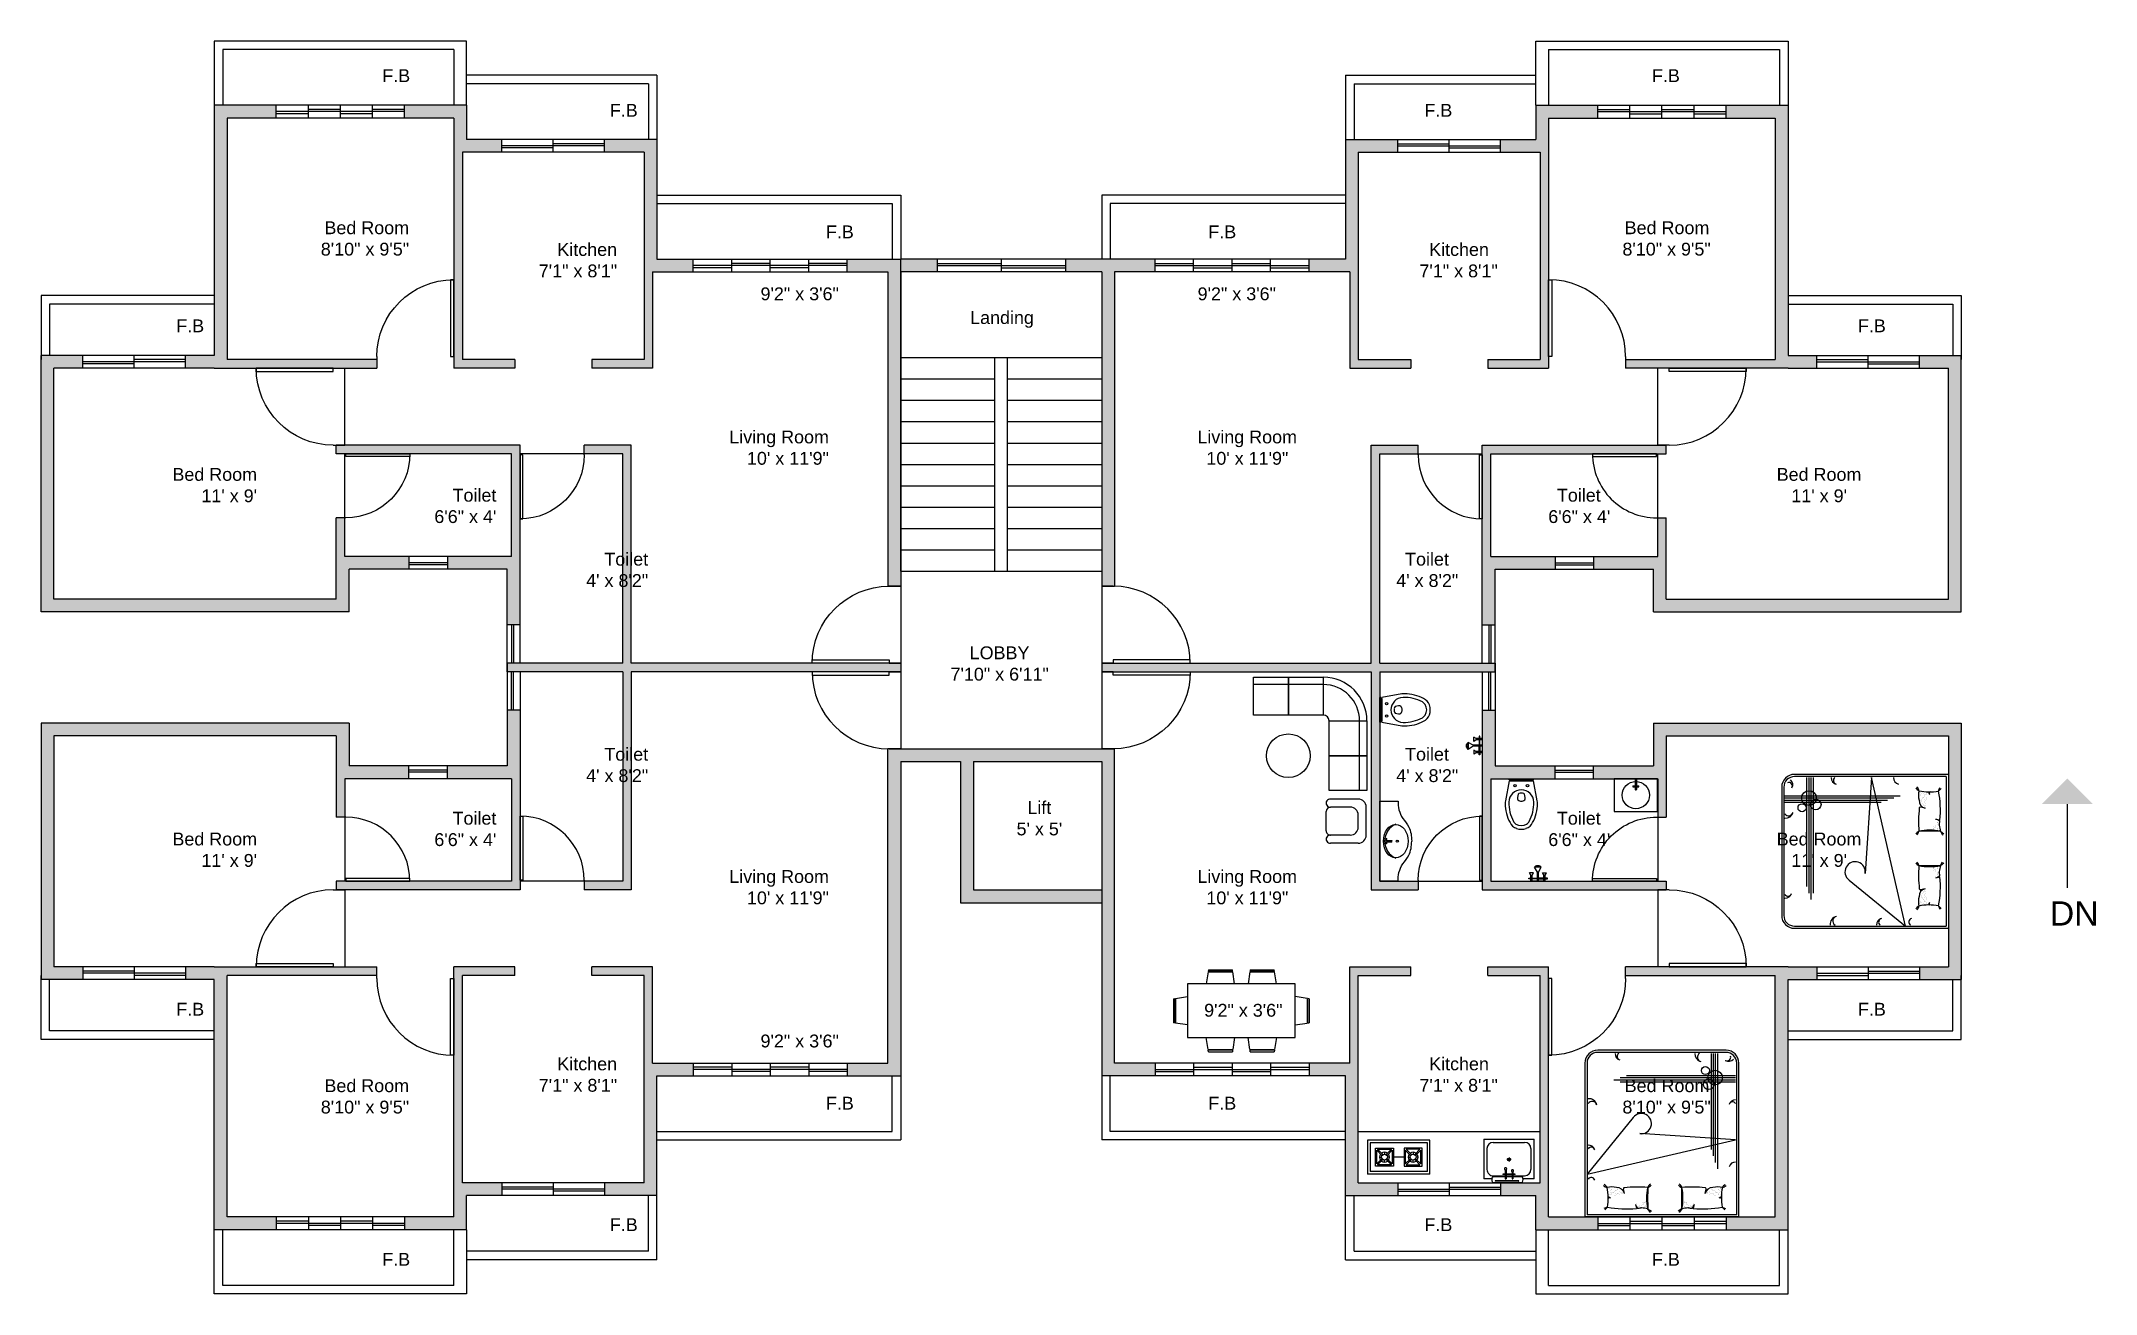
# Model space of a CAD drawing. Header units: feet. Extents: x 883 to 1844, y 41 to 627.
import ezdxf

# ---------------------------------------------------------------- set-up
doc = ezdxf.new("R2010")
doc.units = ezdxf.units.FT
doc.layers.add('FURNITURE', color=40, linetype='Continuous')
doc.styles.get("Standard").update_dxf_attribs({"font": 'arial.ttf'})

msp = doc.modelspace()

# ---------------------------------------------------------------- texts
msp.add_text('DN', height=11.325).set_placement((1822.39, 213.56))
at = {"char_height": 6}
for s, insert, attachment_point in [('F.B', (1055.61, 614.09), 3), ('\\pi27.94314;F.B', (1608.41, 614.09), 1), ('F.B', (1162.03, 597.89), 3), ('\\pi27.94314;F.B', (1501.99, 597.89), 1), ('Bed Room\\P8\'10" x 9\'5"', (1055.11, 542.95), 3), ('F.B', (1263.09, 541.04), 3), ('\\pi27.94314;F.B', (1400.93, 541.04), 1), ('\\pi14.67233;Bed Room\\P\\pi13.60821;8\'10" x 9\'5"', (1608.91, 542.95), 1), ('Kitchen\\P7\'1" x 8\'1"', (1152.39, 532.77), 3), ('\\pi20.51271;Kitchen\\P\\pi15.96769;7\'1" x 8\'1"', (1511.63, 532.77), 1), ('9\'2" x 3\'6"', (1256.1, 512.04), 3), ('\\pi15.94314;9\'2" x 3\'6"', (1407.92, 512.04), 1), ('\\pi19.56728;Landing', (1297.91, 500.95), 1), ('F.B', (959.28, 497.08), 3), ('\\pi27.94314;F.B', (1704.74, 497.08), 1), ('Living Room\\P10\' x 11\'9"', (1251.44, 445.11), 3), ('\\pi11.17915;Living Room\\P\\pi15.38243;10\' x 11\'9"', (1412.58, 445.11), 1), ("Bed Room\\P11' x 9'", (984.02, 427.58), 3), ("\\pi14.67233;Bed Room\\P\\pi21.53181;11' x 9'", (1680, 427.58), 1), ('Toilet\\P6\'6" x 4\'', (1095.92, 417.85), 3), ('\\pi23.7767;Toilet\\P\\pi19.74532;6\'6" x 4\'', (1568.1, 417.85), 1), ('Toilet\\P4\' x 8\'2"', (1166.91, 387.93), 3), ('\\pi23.7767;Toilet\\P\\pi19.64095;4\' x 8\'2"', (1497.11, 387.93), 1), ('\\pi20.25896;LOBBY\\P\\pi11.30603;7\'10" x 6\'11"', (1297, 344.14), 1), ('Toilet\\P4\' x 8\'2"', (1166.91, 280.6), 9), ('\\pi23.7767;Toilet\\P\\pi19.64095;4\' x 8\'2"', (1497.11, 280.6), 7), ("\\pi28.643;Lift\\P\\pi23.58025;5' x 5'", (1315.61, 271.75), 1), ('Toilet\\P6\'6" x 4\'', (1095.92, 250.67), 9), ('\\pi23.7767;Toilet\\P\\pi19.74532;6\'6" x 4\'', (1568.1, 250.67), 7), ("Bed Room\\P11' x 9'", (984.02, 240.94), 9), ("\\pi14.67233;Bed Room\\P\\pi21.53181;11' x 9'", (1680, 240.94), 7), ('Living Room\\P10\' x 11\'9"', (1251.44, 223.42), 9), ('\\pi11.17915;Living Room\\P\\pi15.38243;10\' x 11\'9"', (1412.58, 223.42), 7), ('F.B', (959.28, 171.44), 9), ('\\pi15.94314;9\'2" x 3\'6"', (1410.97, 170.85), 7), ('\\pi27.94314;F.B', (1704.74, 171.44), 7), ('9\'2" x 3\'6"', (1256.1, 156.48), 9), ('Kitchen\\P7\'1" x 8\'1"', (1152.39, 135.76), 9), ('\\pi20.51271;Kitchen\\P\\pi15.96769;7\'1" x 8\'1"', (1511.63, 135.76), 7), ('Bed Room\\P8\'10" x 9\'5"', (1055.11, 125.57), 9), ('\\pi14.67233;Bed Room\\P\\pi13.60821;8\'10" x 9\'5"', (1608.91, 125.57), 7), ('F.B', (1263.09, 127.48), 9), ('\\pi27.94314;F.B', (1400.93, 127.48), 7), ('F.B', (1162.03, 70.63), 9), ('\\pi27.94314;F.B', (1501.99, 70.63), 7), ('F.B', (1055.61, 54.43), 9), ('\\pi27.94314;F.B', (1608.41, 54.43), 7)]:
    msp.add_mtext_dynamic_manual_height_columns(s, width=67.7921, gutter_width=12.5, heights=[0], dxfattribs=dict(at, insert=insert, attachment_point=attachment_point))

# ---------------------------------------------------------------- blocks, each defined once
blk = doc.blocks.new('*U2')
for p, q in [((0, 0), (0, -6)), ((40, 0), (40, -6))]:
    blk.add_line(p, q)
blk.add_lwpolyline([(0, 0), (0, 40), (1.75, 40), (1.75, 0)], close=True)
blk.add_arc((0, 0), 40, 0, 90)
blk = doc.blocks.new('*U3')
for p, q in [((0, 0), (0, -6)), ((-40, 0), (-40, -6))]:
    blk.add_line(p, q)
blk.add_lwpolyline([(0, 0), (0, 40), (-1.75, 40), (-1.75, 0)], close=True)
blk.add_arc((0, 0), 40, 90, 180)
blk = doc.blocks.new('*U4')
for p, q in [((-40, 0), (-40, 6)), ((0, 0), (0, 6))]:
    blk.add_line(p, q)
blk.add_lwpolyline([(0, 0), (0, -40), (-1.75, -40), (-1.75, 0)], close=True)
blk.add_arc((0, 0), 40, 180, 270)
blk = doc.blocks.new('*U5')
for p, q in [((0, 0), (0, 6)), ((40, 0), (40, 6))]:
    blk.add_line(p, q)
blk.add_lwpolyline([(0, 0), (0, -40), (1.75, -40), (1.75, 0)], close=True)
blk.add_arc((0, 0), 40, 270, 0)
blk = doc.blocks.new('DOUBLEBED')
at = {"layer": 'FURNITURE'}
for p, q in [((-36, 0), (-36, -72)), ((-36, 0), (36, 0)), ((36, -72), (36, 0)), ((-35, -1), (-35, -72)), ((-35, -1), (35, -1)), ((-28.17, -4.61), (-29.82, -3.96)), ((-28.17, -4.61), (-29.45, -3.38)), ((-27.44, -9.58), (-27.44, -9.58)), ((-15.08, -5.87), (-14.63, -3.95)), ((-14.7, -6.05), (-14.7, -6.05)), ((-14.49, -4.71), (-14.49, -4.71)), ((-13.97, -4.64), (-13.97, -4.64)), ((-13.71, -5.02), (-13.71, -5.02)), ((-13.59, -4.12), (-13.59, -4.12)), ((-13.41, -5.06), (-13.41, -5.06)), ((-13.4, -4.28), (-13.4, -4.28)), ((-13.28, -5.29), (-13.28, -5.29)), ((-12.61, -4.46), (-12.61, -4.46)), ((-12.41, -5.2), (-12.41, -5.2)), ((-12, -5.95), (-12, -5.95)), ((-11.8, -4.35), (-11.8, -4.35)), ((-11.69, -6.93), (-11.69, -6.93)), ((-11.54, -5.99), (-11.54, -5.99)), ((-11.35, -6.16), (-11.35, -6.16)), ((-11.3, -6.55), (-11.3, -6.55)), ((-11.28, -4.29), (-11.28, -4.29)), ((-10.88, -6.82), (-10.88, -6.82)), ((-10.79, -5.03), (-10.79, -5.03)), ((-10.73, -6.96), (-10.73, -6.96)), ((-10.59, -5.01), (-10.59, -5.01)), ((-10.36, -6.75), (-10.36, -6.75)), ((-10.36, -7.07), (-10.36, -7.07)), ((-10.17, -5.28), (-10.17, -5.28)), ((-9.92, -4.11), (-9.92, -4.11)), ((-9.5, -4.04), (-9.5, -4.04)), ((-9.36, -3.78), (-8.12, -2.13)), ((-9.36, -3.78), (-7.58, -2.75)), ((6.65, -3.78), (4.87, -2.75)), ((6.65, -3.78), (5.41, -2.13)), ((12.37, -5.87), (11.92, -3.95)), ((25.46, -4.61), (26.74, -3.38)), ((25.46, -4.61), (27.11, -3.96)), ((35, -72), (35, -1)), ((-27.66, -10.05), (-27.66, -10.05)), ((-27.63, -10.05), (-27.63, -10.05)), ((-27.56, -11.97), (-27.56, -11.97)), ((-27.52, -13.14), (-27.52, -13.14)), ((-27.5, -13.9), (-27.5, -13.9)), ((-27.34, -13.31), (-27.34, -13.31)), ((-27.24, -10.32), (-27.24, -10.32)), ((-26.92, -11.52), (-26.92, -11.52)), ((-26.85, -12.56), (-26.85, -12.56)), ((-26.57, -10.38), (-26.57, -10.38)), ((-26.43, -12.83), (-26.43, -12.83)), ((-26.38, -10.55), (-26.38, -10.55)), ((-26.36, -11.05), (-26.36, -11.05)), ((-26.29, -12.97), (-26.29, -12.97)), ((-26.11, -11.42), (-26.11, -11.42)), ((-26, -13.99), (-26, -13.99)), ((-25.58, -11.35), (-25.58, -11.35)), ((-25.39, -11.46), (-25.39, -11.46)), ((-25.26, -11.59), (-25.26, -11.59)), ((-25.18, -13.88), (-25.18, -13.88)), ((-25.07, -10.06), (-25.07, -10.06)), ((-25, -11.98), (-25, -11.98)), ((-24.94, -13.91), (-24.94, -13.91)), ((-24.66, -13.82), (-24.66, -13.82)), ((-24.55, -10.05), (-24.55, -10.05)), ((-24.52, -12.26), (-24.52, -12.26)), ((-24.33, -12.43), (-24.33, -12.43)), ((-24.23, -11.17), (-24.23, -11.17)), ((-24.13, -10.32), (-24.13, -10.32)), ((-23.74, -12.55), (-23.74, -12.55)), ((-23.66, -10.95), (-23.66, -10.95)), ((-23.59, -12.88), (-23.59, -12.88)), ((-23.41, -11.06), (-23.41, -11.06)), ((-23.34, -13.34), (-23.34, -13.34)), ((-23.32, -12.82), (-23.32, -12.82)), ((-23.3, -13.64), (-23.3, -13.64)), ((-22.89, -10.99), (-22.89, -10.99)), ((-22.39, -11.95), (-22.39, -11.95)), ((-22.38, -10.59), (-22.38, -10.59)), ((-22.14, -11.58), (-22.14, -11.58)), ((-21.53, -10.81), (-21.53, -10.81)), ((-21.51, -11.38), (-21.51, -11.38)), ((-21.33, -11.55), (-21.33, -11.55)), ((-21.1, -10.96), (-21.1, -10.96)), ((-20.2, -10.89), (-20.7, -13)), ((17.49, -10.89), (17.99, -13)), ((-30, -77), (30, -77)), ((-30, -78), (30, -78))]:
    blk.add_line(p, q, dxfattribs=at)
at = {"layer": 'FURNITURE', "color": 252}
for p, q in [((6.79, -4.04), (6.79, -4.04)), ((7.21, -4.11), (7.21, -4.11)), ((7.46, -5.28), (7.46, -5.28)), ((7.64, -6.75), (7.64, -6.75)), ((7.64, -7.07), (7.64, -7.07)), ((7.88, -5.01), (7.88, -5.01)), ((8.02, -6.96), (8.02, -6.96)), ((8.08, -5.03), (8.08, -5.03)), ((8.16, -6.82), (8.16, -6.82)), ((8.57, -4.29), (8.57, -4.29)), ((8.59, -6.55), (8.59, -6.55)), ((8.64, -6.16), (8.64, -6.16)), ((8.82, -5.99), (8.82, -5.99)), ((8.98, -6.93), (8.98, -6.93)), ((9.09, -4.35), (9.09, -4.35)), ((9.29, -5.95), (9.29, -5.95)), ((9.69, -5.2), (9.69, -5.2)), ((9.9, -4.46), (9.9, -4.46)), ((10.57, -5.29), (10.57, -5.29)), ((10.69, -4.28), (10.69, -4.28)), ((10.7, -5.06), (10.7, -5.06)), ((10.87, -4.12), (10.87, -4.12)), ((10.99, -5.02), (10.99, -5.02)), ((11.26, -4.64), (11.26, -4.64)), ((11.78, -4.71), (11.78, -4.71)), ((11.99, -6.05), (11.99, -6.05)), ((24.73, -9.58), (24.73, -9.58)), ((18.39, -10.96), (18.39, -10.96)), ((18.62, -11.55), (18.62, -11.55)), ((18.8, -11.38), (18.8, -11.38)), ((18.82, -10.81), (18.82, -10.81)), ((19.43, -11.58), (19.43, -11.58)), ((19.67, -10.59), (19.67, -10.59)), ((19.67, -11.95), (19.67, -11.95)), ((20.18, -10.99), (20.18, -10.99)), ((20.59, -13.64), (20.59, -13.64)), ((20.61, -12.82), (20.61, -12.82)), ((20.63, -13.34), (20.63, -13.34)), ((20.7, -11.06), (20.7, -11.06)), ((20.88, -12.88), (20.88, -12.88)), ((20.94, -10.95), (20.94, -10.95)), ((21.03, -12.55), (21.03, -12.55)), ((21.41, -10.32), (21.41, -10.32)), ((21.51, -11.17), (21.51, -11.17)), ((21.62, -12.43), (21.62, -12.43)), ((21.81, -12.26), (21.81, -12.26)), ((21.84, -10.05), (21.84, -10.05)), ((21.95, -13.82), (21.95, -13.82)), ((22.23, -13.91), (22.23, -13.91)), ((22.29, -11.98), (22.29, -11.98)), ((22.36, -10.06), (22.36, -10.06)), ((22.47, -13.88), (22.47, -13.88)), ((22.55, -11.59), (22.55, -11.59)), ((22.68, -11.46), (22.68, -11.46)), ((22.87, -11.35), (22.87, -11.35)), ((23.28, -13.99), (23.28, -13.99)), ((23.39, -11.42), (23.39, -11.42)), ((23.58, -12.97), (23.58, -12.97)), ((23.64, -11.05), (23.64, -11.05)), ((23.67, -10.55), (23.67, -10.55)), ((23.72, -12.83), (23.72, -12.83)), ((23.86, -10.38), (23.86, -10.38)), ((24.14, -12.56), (24.14, -12.56)), ((24.21, -11.52), (24.21, -11.52)), ((24.53, -10.32), (24.53, -10.32)), ((24.63, -13.31), (24.63, -13.31)), ((24.79, -13.9), (24.79, -13.9)), ((24.81, -13.14), (24.81, -13.14)), ((24.85, -11.97), (24.85, -11.97)), ((24.91, -10.05), (24.91, -10.05)), ((24.95, -10.05), (24.95, -10.05)), ((-25.98, -76.5), (-25.98, -22.5)), ((-24.98, -76.5), (-24.98, -25.5)), ((-23.98, -76.5), (-23.98, -28.5)), ((-22.98, -76.5), (-22.98, -31.5)), ((19.5, -63.19), (-34.5, -63.19)), ((22.5, -64.19), (-34.5, -64.19)), ((19.5, -65.19), (-34.5, -65.19)), ((16.5, -66.19), (-34.5, -66.19))]:
    blk.add_line(p, q, dxfattribs=at)
at = {"layer": 'FURNITURE', "color": 253}
for p, q in [((35, -20.04), (-34.5, -36)), ((13.42, -46.48), (35, -20.04)), ((-34.5, -36), (10.36, -38.98))]:
    blk.add_line(p, q, dxfattribs=at)
at = {"layer": 'FURNITURE', "color": 252}
for centre, radius in [((-24.91, -65.19), 3.44), ((-21.91, -62.08), 2.5), ((-20.37, -68.48), 1.88)]:
    blk.add_circle(centre, radius, dxfattribs=at)
at = {"layer": 'FURNITURE'}
for centre, radius, start, end in [((-53.07, -8.78), 25.25, 348.60697, 9.49174), ((-19.15, -50.03), 46.3, 84.40286, 101.23708), ((-27.19, -8.31), 0.683, 201.80407, 319.13343), ((-27.48, -8.21), 0.978, 249.49685, 325.7978), ((-10.22, -7.27), 5.06, 139.90976, 163.97559), ((-18.6, -39.44), 35.71, 80.14094, 82.75539), ((-12.31, -3.27), 1, 260.14094, 276.03183), ((-88.74, 453.01), 463.63, 279.50225, 279.85886), ((15.39, -8.78), 25.25, 168.57881, 191.42119), ((15.39, -8.78), 25.25, 168.57881, 191.42119), ((53434.89, -8.78), 53444.25, 179.99464, 180.00536), ((-18.1, -8.78), 25.25, 348.57881, 11.42119), ((-53437.6, -8.78), 53444.25, 359.99464, 0.00536), ((-18.1, -8.78), 25.25, 348.57881, 11.42119), ((86.03, 453.01), 463.63, 260.14114, 260.49775), ((9.6, -3.27), 1, 263.96817, 279.85906), ((15.88, -39.44), 35.71, 97.24461, 99.85906), ((7.51, -7.27), 5.06, 16.02441, 40.09024), ((16.44, -50.03), 46.3, 78.76292, 95.59714), ((24.48, -8.31), 0.683, 220.86657, 338.19593), ((24.77, -8.21), 0.978, 214.2022, 290.50315), ((50.36, -8.78), 25.25, 170.50826, 191.39303), ((-27.66, -16.96), 3.26, 101.69353, 136.56355), ((-31.25, -12.34), 3.26, 299.14853, 334.01854), ((-26.19, -4.78), 9.24, 256.64985, 284.28558), ((-23.71, -10.15), 3.58, 266.78253, 348.17191), ((-20.21, -13.12), 0.5, 166.78733, 262.87698), ((-14, 41.29), 55.26, 263.48256, 274.81989), ((-6.35, -12.52), 3.26, 202.72425, 237.59427), ((-10.2, -16.93), 3.26, 40.17925, 75.04926), ((7.49, -16.93), 3.26, 104.95074, 139.82075), ((3.64, -12.52), 3.26, 302.40573, 337.27575), ((11.29, 41.29), 55.26, 265.18011, 276.51744), ((21, -10.15), 3.58, 191.82809, 273.21747), ((17.5, -13.12), 0.5, 277.12302, 13.21267), ((23.48, -4.78), 9.24, 255.71442, 283.35015), ((24.95, -16.96), 3.26, 43.43645, 78.30647), ((28.54, -12.34), 3.26, 205.98146, 240.85147), ((-30, -72), 6, 180, 270), ((-30, -72), 5, 180, 270), ((30, -72), 6, 270, 0), ((30, -72), 5, 270, 0)]:
    blk.add_arc(centre, radius, start, end, dxfattribs=at)
at = {"layer": 'FURNITURE', "color": 251}
for centre, radius, start, end in [((33.08, -16.81), 1.69, 194.45154, 326.91058), ((-34.29, -22.71), 2.93, 265.85941, 345.95274), ((34.29, -30.67), 2.93, 194.04726, 274.14059), ((33.08, -30.96), 1.69, 194.45154, 326.91058), ((-34.29, -51.86), 2.93, 265.85941, 345.95274), ((-33.08, -52.15), 1.69, 213.08942, 345.54846), ((34.22, -51.42), 3.91, 194.04726, 274.14059), ((32.61, -51.81), 2.26, 194.45154, 326.91058), ((-31.19, -75.74), 2.93, 59.04726, 140.62165), ((-30.54, -74.68), 1.69, 59.45154, 200.6983), ((-18.76, -74.73), 2.12, 303.08942, 75.54846), ((-19.12, -76.24), 3.67, 355.85941, 75.95274), ((19.25, -75.08), 1.69, 303.08942, 75.54846), ((18.96, -76.29), 2.93, 355.85941, 75.95274)]:
    blk.add_arc(centre, radius, start, end, dxfattribs=at)
at = {"layer": 'FURNITURE', "color": 253}
blk.add_arc((9.62, -43.66), 4.74, 81.01591, 323.38318, dxfattribs=at)
blk = doc.blocks.new('6X3DINING')
at = {"layer": 'FURNITURE', "linetype": 'Continuous'}
for p, q in [((13.7657, 44.00059), (12.5153, 35.99762)), ((13.7696, 44), (30.2392, 44)), ((14, 45.5), (13.8438, 44.50042)), ((30.1584, 44.5), (13.8466, 44.5)), ((14, 45.5), (30, 45.5)), ((30.1563, 44.49966), (30, 45.5)), ((31.4848, 35.99762), (30.2345, 43.99926)), ((41.7657, 44.00059), (40.5153, 35.99762)), ((41.7696, 44), (58.2392, 44)), ((42, 45.5), (41.8438, 44.50042)), ((58.1584, 44.5), (41.8466, 44.5)), ((42, 45.5), (58, 45.5)), ((58.1563, 44.49966), (58, 45.5)), ((59.4848, 35.99762), (58.2345, 43.99926)), ((72, 36), (0, 36)), ((0, 36), (0, 0)), ((72, 0), (72, 36)), ((-9.5, 26), (-8.5004, 26.15617)), ((-9.5, 26), (-9.5, 10)), ((-8.5, 9.84157), (-8.5, 26.15338)), ((-8.0006, 26.23428), (0.0024, 27.48474)), ((-8, 26.23041), (-8, 9.76085)), ((80.0006, 26.23428), (71.9976, 27.48474)), ((80, 26.23041), (80, 9.76085)), ((80.5, 9.84157), (80.5, 26.15338)), ((81.5, 26), (80.5005, 26.15617)), ((81.5, 26), (81.5, 10)), ((-8.4997, 9.84369), (-9.5, 10)), ((0.0024, 8.51524), (-7.9993, 9.7655)), ((0, 0), (72, 0)), ((13.7657, -8.0006), (12.5153, 0.00238)), ((31.4848, 0.00238), (30.2345, -7.99928)), ((41.7657, -8.0006), (40.5153, 0.00238)), ((59.4848, 0.00238), (58.2345, -7.99928)), ((71.9976, 8.51524), (79.9993, 9.7655)), ((80.4997, 9.84369), (81.5, 10)), ((13.7696, -8), (30.2392, -8)), ((14, -9.5), (13.8438, -8.50044)), ((30.1584, -8.5), (13.8466, -8.5)), ((14, -9.5), (30, -9.5)), ((30.1563, -8.49967), (30, -9.5)), ((41.7696, -8), (58.2392, -8)), ((42, -9.5), (41.8438, -8.50044)), ((58.1584, -8.5), (41.8466, -8.5)), ((42, -9.5), (58, -9.5)), ((58.1563, -8.49967), (58, -9.5))]:
    blk.add_line(p, q, dxfattribs=at)
blk = doc.blocks.new('CORNER-SOFA')
at = {"layer": 'FURNITURE', "linetype": 'Continuous'}
for p, q in [((-78, 52), (-78, 78)), ((-78, 78), (-54, 78)), ((-54, 73), (-78, 73)), ((-54, 78), (-54, 52)), ((-54, 52), (-54, 78)), ((-54, 78), (-30, 78)), ((-30, 73), (-54, 73)), ((-30, 78), (-30, 52)), ((-30, 78), (-30, 52)), ((-54, 52), (-78, 52)), ((-30, 52), (-54, 52)), ((-26, 24), (-26, 48)), ((-26, 48), (0, 48)), ((-26, 48), (0, 48)), ((-5, 24), (-5, 48)), ((0, 48), (0, 24)), ((-26, 0), (-26, 24)), ((0, 24), (-26, 24)), ((-26, 24), (0, 24)), ((-5, 0), (-5, 24)), ((0, 24), (0, 0)), ((0, 0), (-26, 0))]:
    blk.add_line(p, q, dxfattribs=at)
for radius in [30, 25, 4]:
    blk.add_arc((-30, 48), radius, 0, 90, dxfattribs=at)
blk = doc.blocks.new('1sofa')
at = {"layer": 'FURNITURE'}
for p, q in [((-14.85, 21.6), (-14.85, 3)), ((9.45, 27), (-9.45, 27)), ((-9.45, 16.2), (-9.45, 3)), ((4.05, 21.6), (-4.05, 21.6)), ((9.45, 16.2), (9.45, 3)), ((14.85, 21.6), (14.85, 3)), ((6.45, 0), (-6.45, 0))]:
    blk.add_line(p, q, dxfattribs=at)
for centre, radius, start, end in [((-9.45, 21.6), 5.4, 90, 180), ((-4.05, 16.2), 5.4, 90, 180), ((4.05, 16.2), 5.4, 0, 90), ((9.45, 21.6), 5.4, 0, 90), ((-6.45, 3), 3, 180, 270), ((6.45, 3), 3, 270, 0)]:
    blk.add_arc(centre, radius, start, end, dxfattribs=at)
at = {"layer": 'FURNITURE', "lineweight": -3}
for centre in [(-12.15, 2.715), (12.15, 2.715)]:
    blk.add_arc(centre, 2.715, 173.974425, 6.025575, dxfattribs=at)
blk = doc.blocks.new('OVALBASIN01')
at = {"layer": 'FURNITURE'}
for p, q in [((-0.7, -8.9), (-0.7, -8.9)), ((-0.7, -8.9), (-0.7, -8.9)), ((-0.4, -2.2), (-0.5, -5.4)), ((-0.5, -8.5), (-0.5, -8.5)), ((-0.5, -8.5), (-0.5, -8.5)), ((-0.5, -8.5), (-0.5, -8.5)), ((-0.5, -8.5), (-0.5, -8.5)), ((-0.5, -8.5), (-0.5, -8.5)), ((-0.5, -8.5), (-0.5, -8.5)), ((-0.5, -9.4), (-0.5, -9.3)), ((-0.5, -9.4), (-0.5, -9.3)), ((-0.5, -9.4), (-0.5, -9.3)), ((-0.5, -9.4), (-0.5, -9.4)), ((-0.5, -9.4), (-0.5, -9.4)), ((-0.5, -9.4), (-0.5, -9.4)), ((-0.3, -8.9), (-0.3, -8.9)), ((-0.3, -8.9), (-0.3, -8.9)), ((-0.3, -8.9), (-0.3, -8.9)), ((-0.3, -8.9), (-0.2, -8.9)), ((-0.2, -8.9), (-0.2, -8.9)), ((-0.2, -8.9), (-0.2, -8.9)), ((0, -8.5), (0, -8.5)), ((0, -8.5), (0, -8.5)), ((0, -8.5), (0, -8.5)), ((0, -8.5), (0, -8.5)), ((0, -8.5), (0, -8.5)), ((0, -8.5), (0, -8.5)), ((0, -9.4), (0, -9.3)), ((0, -9.4), (0, -9.3)), ((0, -9.4), (0, -9.3)), ((0, -9.4), (0, -9.4)), ((0, -9.4), (0, -9.4)), ((0, -9.4), (0, -9.4)), ((0.2, -8.9), (0.2, -8.9)), ((0.2, -8.9), (0.2, -8.9)), ((0.2, -8.9), (0.2, -8.9)), ((0.2, -8.9), (0.3, -8.9)), ((0.3, -8.9), (0.3, -8.9)), ((0.3, -8.9), (0.3, -8.9)), ((0.4, -2.2), (0.5, -5.4)), ((0.5, -8.5), (0.5, -8.5)), ((0.5, -8.5), (0.5, -8.5)), ((0.5, -8.5), (0.5, -8.5)), ((0.5, -8.5), (0.5, -8.5)), ((0.5, -8.5), (0.5, -8.5)), ((0.5, -8.5), (0.5, -8.5)), ((0.5, -9.4), (0.5, -9.3)), ((0.5, -9.4), (0.5, -9.3)), ((0.5, -9.4), (0.5, -9.3)), ((0.5, -9.4), (0.5, -9.4)), ((0.5, -9.4), (0.5, -9.4)), ((0.5, -9.4), (0.5, -9.4)), ((0.7, -8.9), (0.7, -8.9)), ((0.7, -8.9), (0.7, -8.9)), ((0.7, -8.9), (0.7, -8.9)), ((0.7, -8.9), (0.7, -8.9))]:
    blk.add_line(p, q, dxfattribs=at)
for centre, radius in [((-1.3, -1.5), 0.51), ((0, -1.5), 0.75), ((0, -9), 0.75), ((1.4, -1.5), 0.51)]:
    blk.add_circle(centre, radius, dxfattribs=at)
for centre, radius, start, end in [((0, -12.7), 12, 23.223, 156.777), ((0, -4.5), 1.06, 241.9275, 298.0725)]:
    blk.add_arc(centre, radius, start, end, dxfattribs=at)
blk.add_ellipse((0, -8), major_axis=(11, 0), ratio=0.727273, dxfattribs=at)
blk = doc.blocks.new('BASIN')
at = {"layer": 'FURNITURE'}
for p, q in [((11.7, 0), (-12.3, 0)), ((-12.3, 0), (-12.3, -18)), ((-0.6, 0), (-0.6, -6)), ((0, 0), (0, -6)), ((11.7, -18), (11.7, 0)), ((-1.9, -4), (1.3, -4)), ((-1.9, -4.5), (1.3, -4.5)), ((-12.3, -18), (11.7, -18))]:
    blk.add_line(p, q, dxfattribs=at)
blk.add_circle((-0.3, -9), 7.5, dxfattribs=at)
for centre, radius, start, end in [((-1.6, -4.2), 0.354, 134.8925, 225.1075), ((-0.3, -5.9), 0.31, 194.5721, 345.4279), ((1, -4.2), 0.354, 314.8925, 45.1075)]:
    blk.add_arc(centre, radius, start, end, dxfattribs=at)
blk = doc.blocks.new('WC01-BR')
at = {"layer": 'FURNITURE', "lineweight": -3}
for p, q in [((0.43, 5.06), (0, 5.06)), ((0.43, -5.06), (0, -5.06))]:
    blk.add_line(p, q, dxfattribs=at)
at = {"layer": 'FURNITURE'}
for p, q in [((0, -5.06), (0, 5.06)), ((0.43, -5.06), (0.43, 5.06)), ((9.09, 6.56), (0.88, 5.06)), ((0.88, -5.06), (0.88, 5.06)), ((0.88, 4.7), (0.88, -4.7)), ((5.93, 0.49), (5.93, -0.51)), ((7.78, 1.63), (6.43, 1.32)), ((0.88, -5.06), (9.09, -6.56)), ((6.43, -1.3), (7.76, -1.63))]:
    blk.add_line(p, q, dxfattribs=at)
for centre in [(2.88, 2.56), (2.88, -2.57)]:
    blk.add_circle(centre, 0.508, dxfattribs=at)
for centre, radius, start, end in [((9.81, -0.01), 5.16, 91.77825, 268.22175), ((6.94, 0.45), 1.01, 120.28426, 177.1949), ((8.06, 0.67), 1, 47.28615, 105.86739), ((7.08, 0), 2.18, 359.95923, 40.33013), ((10.17, 0.65), 6, 89.04621, 100.32161), ((9.97, -11.12), 16.28, 61.95953, 91.12263), ((9.97, -11.12), 17.78, 62.64625, 89.04621), ((16.21, 0.6), 3, 32.21977, 61.95953), ((15.84, 0.23), 5, 21.43135, 62.64625), ((15.27, 0), 4.12, 327.71764, 32.21977), ((15.27, 0), 5.62, 338.56865, 21.43135), ((6.83, -0.49), 0.903, 180.89834, 243.48404), ((8.05, -0.67), 1, 253.09973, 314.27321), ((6.96, 0.06), 2.3, 321.14616, 358.47986), ((10.17, -0.65), 6, 259.67839, 270.95379), ((9.95, 11.12), 16.29, 268.94633, 298.1108), ((9.97, 11.12), 17.78, 270.95379, 297.35375), ((16.21, -0.6), 3, 298.1108, 327.71764), ((15.84, -0.23), 5, 297.35375, 338.56865)]:
    blk.add_arc(centre, radius, start, end, dxfattribs=at)
blk = doc.blocks.new('SHOWER')
at = {"layer": 'FURNITURE'}
for p, q in [((0, 3.9), (0, -3.9)), ((0, 3.9), (3.4, 3.9)), ((0, 3.2), (3.4, 3.2)), ((0, 0.3), (5.1, 0.3)), ((1.3, 5.2), (1.8, 5.2)), ((1.3, -0.3), (1.3, 5.2)), ((1.8, 5.2), (1.8, -0.2)), ((3.4, 3.9), (4.7, 4.7)), ((3.4, 3.9), (3.4, 3.2)), ((3.4, 3.2), (4.7, 2.4)), ((4.7, 2.4), (4.7, 4.7)), ((5.1, 0.3), (7.7, 1.8)), ((5.1, 0.3), (5.1, -0.3)), ((7.7, 1.8), (7.7, -2)), ((7.8, 1.4), (8, 1.4)), ((7.9, 1.5), (8, 1.3)), ((7.9, 0.8), (8.1, 0.8)), ((8, 0.9), (8.1, 0.8)), ((8, 0.1), (8, -0.1)), ((8.2, 0.4), (8.4, 0.5)), ((8.3, 0.6), (8.4, 0.4)), ((0, -0.3), (5.1, -0.3)), ((0, -3.2), (3.4, -3.2)), ((0, -3.9), (3.4, -3.9)), ((1.3, -0.3), (1.3, -5.1)), ((1.3, -5.1), (1.8, -5.1)), ((1.8, -5.1), (1.8, -0.2)), ((3.4, -3.2), (4.7, -2.4)), ((3.4, -3.9), (3.4, -3.2)), ((3.4, -3.9), (4.7, -4.7)), ((4.7, -2.4), (4.7, -4.7)), ((5.1, -0.3), (7.7, -2)), ((7.9, 0), (8.1, 0)), ((7.9, -1.4), (8, -1.3)), ((8, -0.9), (8.1, -0.8)), ((8, -1.2), (8, -1.4)), ((8.1, -0.7), (8.1, -0.9)), ((8.3, -0.4), (8.5, -0.4)), ((8.4, -0.3), (8.4, -0.5))]:
    blk.add_line(p, q, dxfattribs=at)
blk.add_arc((6.2, -0.1), 2.47, 310.0194, 49.9806, dxfattribs=at)
blk = doc.blocks.new('gas')
at = {"layer": 'FURNITURE'}
for p, q in [((-12, 13), (-12, 0)), ((12, 13), (-12, 13)), ((-11, 12), (-11, 1)), ((11, 12), (-11, 12)), ((-9, 10), (-2, 10)), ((-9, 3), (-9, 10)), ((-8.5, 9.15), (-6.48, 7.13)), ((-8.5, 3.85), (-8.5, 9.15)), ((-8.15, 9.5), (-6.13, 7.48)), ((-8.15, 9.5), (-2.85, 9.5)), ((-5.5, 8.39), (-5.5, 7.64)), ((-4.87, 7.48), (-2.85, 9.5)), ((-4.52, 7.13), (-2.5, 9.15)), ((-2.5, 9.15), (-2.5, 3.85)), ((-2, 10), (-2, 3)), ((9, 10), (2, 10)), ((2, 10), (2, 3)), ((4.52, 7.13), (2.5, 9.15)), ((2.5, 9.15), (2.5, 3.85)), ((4.87, 7.48), (2.85, 9.5)), ((8.15, 9.5), (2.85, 9.5)), ((5.5, 8.39), (5.5, 7.64)), ((8.15, 9.5), (6.13, 7.48)), ((8.5, 9.15), (6.48, 7.13)), ((8.5, 3.85), (8.5, 9.15)), ((9, 3), (9, 10)), ((11, 1), (11, 12)), ((12, 0), (12, 13)), ((12, 0), (-12, 0)), ((11, 1), (-11, 1)), ((-2, 3), (-9, 3)), ((-8.5, 3.85), (-6.48, 5.87)), ((-8.15, 3.5), (-6.13, 5.52)), ((-2.85, 3.5), (-8.15, 3.5)), ((-7.39, 6.5), (-6.64, 6.5)), ((-5.5, 4.61), (-5.5, 5.36)), ((-4.87, 5.52), (-2.85, 3.5)), ((-4.52, 5.87), (-2.5, 3.85)), ((-3.61, 6.5), (-4.36, 6.5)), ((2, 6.5), (-2, 6.5)), ((2, 3), (9, 3)), ((4.52, 5.87), (2.5, 3.85)), ((4.87, 5.52), (2.85, 3.5)), ((2.85, 3.5), (8.15, 3.5)), ((3.61, 6.5), (4.36, 6.5)), ((5.5, 4.61), (5.5, 5.36)), ((8.15, 3.5), (6.13, 5.52)), ((8.5, 3.85), (6.48, 5.87)), ((7.39, 6.5), (6.64, 6.5))]:
    blk.add_line(p, q, dxfattribs=at)
for centre in [(-5.5, 6.5), (5.5, 6.5)]:
    blk.add_circle(centre, 1.14, dxfattribs=at)
for centre, start, end in [((-5.5, 6.5), 52.60538, 127.39462), ((5.5, 6.5), 52.60538, 127.39462), ((-5.5, 6.5), 142.60538, 217.39462), ((-5.5, 6.5), 232.60538, 307.39462), ((-5.5, 6.5), 322.60538, 37.39462), ((5.5, 6.5), 142.60538, 217.39462), ((5.5, 6.5), 232.60538, 307.39462), ((5.5, 6.5), 322.60538, 37.39462)]:
    blk.add_arc(centre, 1.89, start, end, dxfattribs=at)
blk = doc.blocks.new('SINK-SINGLE')
at = {"layer": 'FURNITURE'}
for p, q in [((-20.81, -11.26), (-20.81, 12.74)), ((-1.81, 12.74), (-20.81, 12.74)), ((-16.31, 11.24), (-6.31, 11.24)), ((-1.81, 12.74), (-1.81, 7.47)), ((-19.31, -6.76), (-19.31, 8.24)), ((-12.06, 0.79), (-10.09, 0.79)), ((-11.06, 1.86), (-11.06, -0.24)), ((-5.21, 2.62), (-1.9, 2.62)), ((-5.21, 2.22), (-1.9, 2.22)), ((-4.13, 3.66), (-4.13, 2.62)), ((-4.13, 2.22), (-4.13, -0.65)), ((-3.88, 3.66), (-3.88, 2.62)), ((-3.88, 2.22), (-3.88, -0.65)), ((-3.31, -6.76), (-3.31, 8.24)), ((-3, -6.73), (-3, 6.73)), ((-3, -6.73), (-3, 6.73)), ((-1.9, 2.22), (-1.9, 2.62)), ((-0.91, 5.37), (-0.91, -5.82)), ((-0.91, 5.37), (-0.91, -5.82)), ((-0.75, 5.37), (-0.75, -5.82)), ((-0.75, 5.37), (-0.75, -5.82)), ((0, 6.73), (0, -6.73)), ((0, 6.73), (0, -6.73)), ((-16.31, -9.76), (-6.31, -9.76)), ((-6.16, -0.65), (-1.9, -0.65)), ((-6.16, -1.05), (-1.9, -1.05)), ((-4.13, -1.05), (-4.13, -2.2)), ((-3.88, -1.05), (-3.88, -2.2)), ((-1.9, -1.05), (-1.9, -0.65)), ((-1.81, -7.47), (-1.81, -11.26)), ((-20.81, -11.26), (-1.81, -11.26))]:
    blk.add_line(p, q, dxfattribs=at)
for radius in [0.699, 0.499]:
    blk.add_circle((-11.09, 0.78), radius, dxfattribs=at)
for centre, radius, start, end in [((-16.31, 8.24), 3, 90, 180), ((-6.31, 8.24), 3, 0, 90), ((-5.71, 2.42), 0.54, 21.75761, 338.24239), ((-4.01, 3.49), 0.214, 54.30107, 125.69893), ((-2.5, 6.73), 0.5, 119.11136, 180), ((-2.5, 6.73), 0.5, 119.11136, 180), ((-1.5, 4.94), 2.56, 60.88864, 119.11136), ((-1.5, 4.94), 2.56, 60.88864, 119.11136), ((-0.83, 5.32), 0.0972, 34.21404, 145.78596), ((-0.83, 5.32), 0.0972, 34.21404, 145.78596), ((-0.5, 6.73), 0.5, 0, 60.88864), ((-0.5, 6.73), 0.5, 0, 60.88864), ((-16.31, -6.76), 3, 180, 270), ((-6.65, -0.85), 0.524, 22.43568, 337.56432), ((-6.31, -6.76), 3, 270, 0), ((-4.01, -1.93), 0.295, 245.04933, 294.95067), ((-2.5, -6.73), 0.5, 180, 240.88864), ((-2.5, -6.73), 0.5, 180, 240.88864), ((-1.5, -4.94), 2.56, 240.88864, 299.11136), ((-1.5, -4.94), 2.56, 240.88864, 299.11136), ((-0.83, -5.71), 0.137, 233.988, 306.012), ((-0.83, -5.71), 0.137, 233.988, 306.012), ((-0.5, -6.73), 0.5, 299.11136, 0), ((-0.5, -6.73), 0.5, 299.11136, 0)]:
    blk.add_arc(centre, radius, start, end, dxfattribs=at)

# ---------------------------------------------------------------- hatches: boundary and pattern name
h = msp.add_hatch(color=256)
h.dxf.hatch_style = 1
h.paths.add_polyline_path([(1385.01, 296.26), (1379.01, 296.26), (1285.01, 296.26), (1279.01, 296.26), (1279.01, 149.26), (1260.01, 149.26), (1260.01, 143.26), (1285.01, 143.26), (1285.01, 290.26), (1313.01, 290.26), (1313.01, 224.26), (1379.01, 224.26), (1379.01, 230.26), (1319.01, 230.26), (1319.01, 290.26), (1379.01, 290.26), (1379.01, 143.26), (1404.01, 143.26), (1404.01, 149.26), (1385.01, 149.26)])
h.paths.add_polyline_path([(1499.01, 190.26), (1523.51, 190.26), (1523.51, 194.26), (1495.01, 194.26), (1495.01, 149.26), (1476.01, 149.26), (1476.01, 143.26), (1493.01, 143.26), (1493.01, 87.26), (1517.51, 87.26), (1517.51, 93.26), (1499.01, 93.26)])
h.paths.add_polyline_path([(1588.01, 194.26), (1559.51, 194.26), (1559.51, 190.26), (1584.01, 190.26), (1584.01, 93.26), (1565.51, 93.26), (1565.51, 87.26), (1582.01, 87.26), (1582.01, 71.26), (1611.01, 71.26), (1611.01, 77.26), (1588.01, 77.26)])
h.paths.add_polyline_path([(1781.01, 308.26), (1637.01, 308.26), (1637.01, 288.26), (1609.01, 288.26), (1609.01, 282.26), (1639.01, 282.26), (1639.01, 266.96), (1639.01, 264.26), (1643.01, 264.26), (1643.01, 302.26), (1775.01, 302.26), (1775.01, 194.26), (1761.51, 194.26), (1761.51, 188.26), (1781.01, 188.26), (1781.01, 190.26)])
h.paths.add_polyline_path([(1591.01, 288.26), (1563.01, 288.26), (1563.01, 314.26), (1557.01, 314.26), (1557.01, 230.26), (1643.01, 230.26), (1643.01, 234.26), (1638.51, 234.26), (1608.51, 234.26), (1561.01, 234.26), (1561.01, 282.26), (1591.01, 282.26)])
h.paths.add_polyline_path([(1563.01, 336.26), (1509.01, 336.26), (1509.01, 434.26), (1527.01, 434.26), (1527.01, 438.26), (1505.01, 438.26), (1505.01, 336.26), (1379.01, 336.26), (1379.01, 332.26), (1384.41, 332.26), (1420.41, 332.26), (1505.01, 332.26), (1505.01, 230.26), (1527.01, 230.26), (1527.01, 234.26), (1509.01, 234.26), (1509.01, 271.8), (1509.01, 308.72), (1509.01, 308.72), (1509.01, 320.19), (1509.01, 332.26), (1563.01, 332.26)])
h.paths.add_polyline_path([(1781.01, 480.26), (1761.51, 480.26), (1761.51, 474.26), (1775.01, 474.26), (1775.01, 366.26), (1643.01, 366.26), (1643.01, 404.26), (1639.01, 404.26), (1639.01, 386.26), (1609.01, 386.26), (1609.01, 380.26), (1637.01, 380.26), (1637.01, 360.26), (1781.01, 360.26)])
h.paths.add_polyline_path([(1591.01, 386.26), (1561.01, 386.26), (1561.01, 434.26), (1643.01, 434.26), (1643.01, 438.26), (1639.01, 438.26), (1557.01, 438.26), (1557.01, 433.76), (1557.01, 403.76), (1557.01, 354.26), (1563.01, 354.26), (1563.01, 380.26), (1591.01, 380.26)])
h.paths.add_polyline_path([(1713.51, 480.26), (1700.01, 480.26), (1700.01, 597.26), (1671.01, 597.26), (1671.01, 591.26), (1694.01, 591.26), (1694.01, 478.26), (1624.01, 478.26), (1624.01, 474.26), (1700.01, 474.26), (1713.51, 474.26)])
h.paths.add_polyline_path([(1700.01, 188.26), (1713.51, 188.26), (1713.51, 194.26), (1700.01, 194.26), (1624.01, 194.26), (1624.01, 190.26), (1694.01, 190.26), (1694.01, 77.26), (1671.01, 77.26), (1671.01, 71.26), (1700.01, 71.26)])
h.paths.add_polyline_path([(1611.01, 597.26), (1582.01, 597.26), (1582.01, 581.26), (1565.51, 581.26), (1565.51, 575.26), (1584.01, 575.26), (1584.01, 478.26), (1559.51, 478.26), (1559.51, 474.26), (1588.01, 474.26), (1588.01, 479.66), (1588.01, 515.66), (1588.01, 591.26), (1611.01, 591.26)])
h.paths.add_polyline_path([(1517.51, 581.26), (1493.01, 581.26), (1493.01, 525.26), (1476.01, 525.26), (1476.01, 519.26), (1495.01, 519.26), (1495.01, 474.26), (1523.51, 474.26), (1523.51, 478.26), (1499.01, 478.26), (1499.01, 575.26), (1517.51, 575.26)])
h.paths.add_polyline_path([(1404.01, 525.26), (1379.01, 525.26), (1362.01, 525.26), (1362.01, 519.26), (1379.01, 519.26), (1379.01, 372.26), (1384.41, 372.26), (1385.01, 372.26), (1385.01, 519.26), (1404.01, 519.26)])
h.paths.add_polyline_path([(1302.01, 525.26), (1285.01, 525.26), (1285.01, 519.26), (1302.01, 519.26)])
h.paths.add_polyline_path([(1285.01, 525.26), (1260.01, 525.26), (1260.01, 519.26), (1279.01, 519.26), (1279.01, 372.26), (1285.01, 372.26), (1285.01, 519.26)])
h.paths.add_polyline_path([(1188.01, 525.26), (1171.01, 525.26), (1171.01, 581.26), (1146.51, 581.26), (1146.51, 575.26), (1165.01, 575.26), (1165.01, 478.26), (1140.51, 478.26), (1140.51, 474.26), (1169.01, 474.26), (1169.01, 519.26), (1188.01, 519.26)])
h.paths.add_polyline_path([(1104.51, 478.26), (1080.01, 478.26), (1080.01, 575.26), (1098.51, 575.26), (1098.51, 581.26), (1082.01, 581.26), (1082.01, 597.26), (1053.01, 597.26), (1053.01, 591.26), (1076.01, 591.26), (1076.01, 474.26), (1104.51, 474.26)])
h.paths.add_polyline_path([(970.01, 591.26), (993.01, 591.26), (993.01, 597.26), (964.01, 597.26), (964.01, 480.26), (950.51, 480.26), (950.51, 474.26), (964.01, 474.26), (1040.01, 474.26), (1040.01, 478.26), (970.01, 478.26)])
h.paths.add_polyline_path([(902.51, 480.26), (883.01, 480.26), (883.01, 478.26), (883.01, 360.26), (1027.01, 360.26), (1027.01, 380.26), (1055.01, 380.26), (1055.01, 386.26), (1025.01, 386.26), (1025.01, 404.26), (1021.01, 404.26), (1021.01, 366.26), (889.01, 366.26), (889.01, 474.26), (902.51, 474.26)])
h.paths.add_polyline_path([(1107.01, 438.26), (1021.01, 438.26), (1021.01, 434.26), (1025.51, 434.26), (1055.51, 434.26), (1103.01, 434.26), (1103.01, 386.26), (1073.01, 386.26), (1073.01, 380.26), (1101.01, 380.26), (1101.01, 354.26), (1107.01, 354.26)])
h.paths.add_polyline_path([(1027.01, 308.26), (883.01, 308.26), (883.01, 188.26), (902.51, 188.26), (902.51, 194.26), (889.01, 194.26), (889.01, 302.26), (1021.01, 302.26), (1021.01, 264.26), (1025.01, 264.26), (1025.01, 282.26), (1055.01, 282.26), (1055.01, 288.26), (1027.01, 288.26)])
h.paths.add_polyline_path([(970.01, 190.26), (1040.01, 190.26), (1040.01, 194.26), (964.01, 194.26), (950.51, 194.26), (950.51, 188.26), (964.01, 188.26), (964.01, 71.26), (993.01, 71.26), (993.01, 77.26), (970.01, 77.26)])
h.paths.add_polyline_path([(1098.51, 93.26), (1080.01, 93.26), (1080.01, 190.26), (1104.51, 190.26), (1104.51, 194.26), (1076.01, 194.26), (1076.01, 188.86), (1076.01, 152.86), (1076.01, 77.26), (1053.01, 77.26), (1053.01, 71.26), (1082.01, 71.26), (1082.01, 87.26), (1098.51, 87.26)])
h.paths.add_polyline_path([(1171.01, 143.26), (1188.01, 143.26), (1188.01, 149.26), (1169.01, 149.26), (1169.01, 194.26), (1140.51, 194.26), (1140.51, 190.26), (1165.01, 190.26), (1165.01, 93.26), (1146.51, 93.26), (1146.51, 87.26), (1171.01, 87.26)])
h.paths.add_polyline_path([(1107.01, 314.26), (1101.01, 314.26), (1101.01, 288.26), (1073.01, 288.26), (1073.01, 282.26), (1103.01, 282.26), (1103.01, 234.26), (1021.01, 234.26), (1021.01, 230.26), (1025.01, 230.26), (1107.01, 230.26)])
h.paths.add_polyline_path([(1285.01, 336.26), (1279.61, 336.26), (1243.61, 336.26), (1159.01, 336.26), (1159.01, 438.26), (1137.01, 438.26), (1137.01, 434.26), (1155.01, 434.26), (1155.01, 336.26), (1101.01, 336.26), (1101.01, 332.26), (1155.01, 332.26), (1155.01, 234.26), (1137.01, 234.26), (1137.01, 230.26), (1159.01, 230.26), (1159.01, 332.26), (1285.01, 332.26)])
msp.add_hatch(color=256).paths.add_polyline_path([(1830.61, 282.35), (1842.63, 270.34), (1818.6, 270.34)])

# ---------------------------------------------------------------- linework, layer by layer
for p, q in [((1082.01, 627.26), (964.01, 627.26)), ((964.01, 627.26), (964.01, 597.26)), ((1082.01, 597.26), (1082.01, 627.26)), ((1582.01, 627.26), (1700.01, 627.26)), ((1582.01, 597.26), (1582.01, 627.26)), ((1700.01, 627.26), (1700.01, 597.26)), ((1076.01, 623.26), (968.01, 623.26)), ((968.01, 623.26), (968.01, 597.26)), ((1076.01, 623.26), (1076.01, 611.26)), ((1588.01, 623.26), (1588.01, 611.26)), ((1588.01, 623.26), (1696.01, 623.26)), ((1696.01, 623.26), (1696.01, 597.26)), ((1076.01, 611.26), (1076.01, 597.26)), ((1171.01, 611.26), (1082.01, 611.26)), ((1167.01, 607.26), (1082.01, 607.26)), ((1167.01, 607.26), (1167.01, 581.26)), ((1171.01, 611.26), (1171.01, 525.26)), ((1493.01, 611.26), (1582.01, 611.26)), ((1493.01, 611.26), (1493.01, 525.26)), ((1497.01, 607.26), (1582.01, 607.26)), ((1497.01, 607.26), (1497.01, 581.26)), ((1588.01, 611.26), (1588.01, 597.26)), ((1082.01, 597.26), (964.01, 597.26)), ((964.01, 597.26), (964.01, 480.26)), ((993.01, 591.26), (993.01, 597.26)), ((1008.01, 591.26), (1008.01, 597.26)), ((1023.01, 591.26), (1023.01, 597.26)), ((1038.01, 591.26), (1038.01, 597.26)), ((1053.01, 591.26), (1053.01, 597.26)), ((1082.01, 597.26), (1082.01, 581.26)), ((1582.01, 597.26), (1700.01, 597.26)), ((1582.01, 597.26), (1582.01, 581.26)), ((1611.01, 591.26), (1611.01, 597.26)), ((1626.01, 591.26), (1626.01, 597.26)), ((1641.01, 591.26), (1641.01, 597.26)), ((1656.01, 591.26), (1656.01, 597.26)), ((1671.01, 591.26), (1671.01, 597.26)), ((1700.01, 597.26), (1700.01, 480.26)), ((1076.01, 591.26), (970.01, 591.26)), ((970.01, 591.26), (970.01, 478.26)), ((1053.01, 594.26), (993.01, 594.26)), ((1008.01, 593.26), (993.01, 593.26)), ((1023.01, 595.26), (1008.01, 595.26)), ((1038.01, 593.26), (1023.01, 593.26)), ((1053.01, 595.26), (1038.01, 595.26)), ((1076.01, 591.26), (1076.01, 474.26)), ((1588.01, 591.26), (1588.01, 474.26)), ((1588.01, 591.26), (1694.01, 591.26)), ((1611.01, 595.26), (1626.01, 595.26)), ((1611.01, 594.26), (1671.01, 594.26)), ((1626.01, 593.26), (1641.01, 593.26)), ((1641.01, 595.26), (1656.01, 595.26)), ((1656.01, 593.26), (1671.01, 593.26)), ((1694.01, 591.26), (1694.01, 478.26)), ((1171.01, 581.26), (1082.01, 581.26)), ((1098.51, 575.26), (1098.51, 581.26)), ((1146.51, 578.26), (1098.51, 578.26)), ((1122.51, 577.26), (1098.51, 577.26)), ((1122.51, 575.26), (1122.51, 581.26)), ((1146.51, 579.26), (1122.51, 579.26)), ((1146.51, 575.26), (1146.51, 581.26)), ((1493.01, 581.26), (1582.01, 581.26)), ((1517.51, 575.26), (1517.51, 581.26)), ((1517.51, 579.26), (1541.51, 579.26)), ((1517.51, 578.26), (1565.51, 578.26)), ((1541.51, 575.26), (1541.51, 581.26)), ((1541.51, 577.26), (1565.51, 577.26)), ((1565.51, 575.26), (1565.51, 581.26)), ((1165.01, 575.26), (1080.01, 575.26)), ((1080.01, 575.26), (1080.01, 478.26)), ((1165.01, 575.26), (1165.01, 478.26)), ((1499.01, 575.26), (1499.01, 478.26)), ((1499.01, 575.26), (1584.01, 575.26)), ((1584.01, 575.26), (1584.01, 478.26)), ((1171.01, 555.26), (1285.01, 555.26)), ((1171.01, 551.26), (1281.01, 551.26)), ((1281.01, 551.26), (1281.01, 525.26)), ((1285.01, 555.26), (1285.01, 525.26)), ((1493.01, 555.26), (1379.01, 555.26)), ((1379.01, 555.26), (1379.01, 525.26)), ((1383.01, 551.26), (1383.01, 525.26)), ((1493.01, 551.26), (1383.01, 551.26)), ((1169.01, 519.26), (1279.01, 519.26)), ((1169.01, 519.26), (1169.01, 474.26)), ((1171.01, 525.26), (1285.01, 525.26)), ((1188.01, 519.26), (1188.01, 525.26)), ((1260.01, 522.26), (1188.01, 522.26)), ((1206.01, 521.26), (1188.01, 521.26)), ((1206.01, 519.26), (1206.01, 525.26)), ((1224.01, 523.26), (1206.01, 523.26)), ((1224.01, 519.26), (1224.01, 525.26)), ((1242.01, 521.26), (1224.01, 521.26)), ((1242.01, 519.26), (1242.01, 525.26)), ((1260.01, 523.26), (1242.01, 523.26)), ((1260.01, 519.26), (1260.01, 525.26)), ((1279.01, 519.26), (1279.01, 372.26)), ((1285.01, 379.26), (1285.01, 525.26)), ((1379.01, 525.26), (1285.01, 525.26)), ((1379.01, 519.26), (1285.01, 519.26)), ((1285.01, 519.26), (1285.01, 332.26)), ((1302.01, 525.26), (1302.01, 519.26)), ((1302.01, 523.26), (1332.01, 523.26)), ((1302.01, 522.26), (1362.01, 522.26)), ((1332.01, 525.26), (1332.01, 519.26)), ((1332.01, 521.26), (1362.01, 521.26)), ((1362.01, 525.26), (1362.01, 519.26)), ((1493.01, 525.26), (1379.01, 525.26)), ((1379.01, 519.26), (1379.01, 332.26)), ((1385.01, 519.26), (1385.01, 372.26)), ((1495.01, 519.26), (1385.01, 519.26)), ((1404.01, 519.26), (1404.01, 525.26)), ((1404.01, 523.26), (1422.01, 523.26)), ((1404.01, 522.26), (1476.01, 522.26)), ((1422.01, 519.26), (1422.01, 525.26)), ((1422.01, 521.26), (1440.01, 521.26)), ((1440.01, 519.26), (1440.01, 525.26)), ((1440.01, 523.26), (1458.01, 523.26)), ((1458.01, 519.26), (1458.01, 525.26)), ((1458.01, 521.26), (1476.01, 521.26)), ((1476.01, 519.26), (1476.01, 525.26)), ((1495.01, 519.26), (1495.01, 474.26)), ((964.01, 508.26), (883.01, 508.26)), ((883.01, 508.26), (883.01, 478.26)), ((964.01, 504.26), (887.01, 504.26)), ((887.01, 504.26), (887.01, 480.26)), ((1700.01, 508.26), (1781.01, 508.26)), ((1700.01, 504.26), (1777.01, 504.26)), ((1777.01, 504.26), (1777.01, 480.26)), ((1781.01, 508.26), (1781.01, 478.26)), ((964.01, 480.26), (883.01, 480.26)), ((883.01, 360.26), (883.01, 480.26)), ((964.01, 474.26), (889.01, 474.26)), ((889.01, 366.26), (889.01, 474.26)), ((902.51, 474.26), (902.51, 480.26)), ((950.51, 477.26), (902.51, 477.26)), ((926.51, 476.26), (902.51, 476.26)), ((926.51, 474.26), (926.51, 480.26)), ((950.51, 478.26), (926.51, 478.26)), ((950.51, 474.26), (950.51, 480.26)), ((964.01, 474.26), (1040.01, 474.26)), ((1040.01, 478.26), (970.01, 478.26)), ((1025.01, 438.26), (1025.01, 474.26)), ((1040.01, 478.26), (1040.01, 474.26)), ((1104.51, 474.26), (1076.01, 474.26)), ((1104.51, 478.26), (1080.01, 478.26)), ((1104.51, 478.26), (1104.51, 474.26)), ((1165.01, 478.26), (1140.51, 478.26)), ((1140.51, 478.26), (1140.51, 474.26)), ((1169.01, 474.26), (1140.51, 474.26)), ((1285.01, 479.26), (1379.01, 479.26)), ((1329.01, 379.26), (1329.01, 479.26)), ((1335.01, 379.26), (1335.01, 479.26)), ((1495.01, 474.26), (1523.51, 474.26)), ((1499.01, 478.26), (1523.51, 478.26)), ((1523.51, 478.26), (1523.51, 474.26)), ((1559.51, 478.26), (1559.51, 474.26)), ((1559.51, 478.26), (1584.01, 478.26)), ((1559.51, 474.26), (1588.01, 474.26)), ((1624.01, 478.26), (1624.01, 474.26)), ((1624.01, 478.26), (1694.01, 478.26)), ((1700.01, 474.26), (1624.01, 474.26)), ((1639.01, 438.26), (1639.01, 474.26)), ((1700.01, 480.26), (1781.01, 480.26)), ((1700.01, 474.26), (1775.01, 474.26)), ((1713.51, 474.26), (1713.51, 480.26)), ((1713.51, 478.26), (1737.51, 478.26)), ((1713.51, 477.26), (1761.51, 477.26)), ((1737.51, 474.26), (1737.51, 480.26)), ((1737.51, 476.26), (1761.51, 476.26)), ((1761.51, 474.26), (1761.51, 480.26)), ((1775.01, 366.26), (1775.01, 474.26)), ((1781.01, 360.26), (1781.01, 480.26)), ((1285.01, 469.26), (1329.01, 469.26)), ((1335.01, 469.26), (1379.01, 469.26)), ((1285.01, 459.26), (1329.01, 459.26)), ((1335.01, 459.26), (1379.01, 459.26)), ((1285.01, 449.26), (1329.01, 449.26)), ((1335.01, 449.26), (1379.01, 449.26)), ((1107.01, 438.26), (1021.01, 438.26)), ((1021.01, 434.26), (1021.01, 438.26)), ((1103.01, 434.26), (1021.01, 434.26)), ((1025.01, 386.26), (1025.01, 434.26)), ((1103.01, 386.26), (1103.01, 434.26)), ((1107.01, 336.26), (1107.01, 438.26)), ((1155.01, 434.26), (1107.01, 434.26)), ((1159.01, 438.26), (1137.01, 438.26)), ((1137.01, 434.26), (1137.01, 438.26)), ((1155.01, 336.26), (1155.01, 434.26)), ((1159.01, 336.26), (1159.01, 438.26)), ((1285.01, 439.26), (1329.01, 439.26)), ((1335.01, 439.26), (1379.01, 439.26)), ((1505.01, 336.26), (1505.01, 438.26)), ((1505.01, 438.26), (1527.01, 438.26)), ((1509.01, 336.26), (1509.01, 434.26)), ((1509.01, 434.26), (1557.01, 434.26)), ((1527.01, 434.26), (1527.01, 438.26)), ((1557.01, 336.26), (1557.01, 438.26)), ((1557.01, 438.26), (1643.01, 438.26)), ((1561.01, 386.26), (1561.01, 434.26)), ((1561.01, 434.26), (1643.01, 434.26)), ((1639.01, 386.26), (1639.01, 434.26)), ((1643.01, 434.26), (1643.01, 438.26)), ((1285.01, 429.26), (1329.01, 429.26)), ((1335.01, 429.26), (1379.01, 429.26)), ((1285.01, 419.26), (1329.01, 419.26)), ((1335.01, 419.26), (1379.01, 419.26)), ((1025.01, 404.26), (1021.01, 404.26)), ((1021.01, 366.26), (1021.01, 404.26)), ((1285.01, 409.26), (1329.01, 409.26)), ((1335.01, 409.26), (1379.01, 409.26)), ((1639.01, 404.26), (1643.01, 404.26)), ((1643.01, 366.26), (1643.01, 404.26)), ((1285.01, 399.26), (1329.01, 399.26)), ((1335.01, 399.26), (1379.01, 399.26)), ((1103.01, 386.26), (1025.01, 386.26)), ((1055.01, 386.26), (1055.01, 380.26)), ((1073.01, 386.26), (1073.01, 380.26)), ((1285.01, 389.26), (1329.01, 389.26)), ((1335.01, 389.26), (1379.01, 389.26)), ((1561.01, 386.26), (1639.01, 386.26)), ((1591.01, 386.26), (1591.01, 380.26)), ((1609.01, 386.26), (1609.01, 380.26)), ((1101.01, 380.26), (1027.01, 380.26)), ((1027.01, 360.26), (1027.01, 380.26)), ((1073.01, 383.26), (1055.01, 383.26)), ((1073.01, 382.26), (1055.01, 382.26)), ((1101.01, 332.26), (1101.01, 380.26)), ((1285.01, 379.26), (1285.01, 296.26)), ((1285.01, 379.26), (1379.01, 379.26)), ((1563.01, 332.26), (1563.01, 380.26)), ((1563.01, 380.26), (1637.01, 380.26)), ((1591.01, 383.26), (1609.01, 383.26)), ((1591.01, 382.26), (1609.01, 382.26)), ((1637.01, 360.26), (1637.01, 380.26)), ((1021.01, 366.26), (889.01, 366.26)), ((1285.01, 372.26), (1279.01, 372.26)), ((1379.01, 372.26), (1385.01, 372.26)), ((1643.01, 366.26), (1775.01, 366.26)), ((1027.01, 360.26), (883.01, 360.26)), ((1637.01, 360.26), (1781.01, 360.26)), ((1107.01, 354.26), (1101.01, 354.26)), ((1103.01, 354.26), (1103.01, 336.26)), ((1104.01, 354.26), (1104.01, 336.26)), ((1557.01, 354.26), (1563.01, 354.26)), ((1560.01, 354.26), (1560.01, 336.26)), ((1561.01, 354.26), (1561.01, 336.26)), ((1155.01, 336.26), (1101.01, 336.26)), ((1101.01, 336.26), (1101.01, 288.26)), ((1155.01, 332.26), (1101.01, 332.26)), ((1103.01, 314.26), (1103.01, 332.26)), ((1104.01, 314.26), (1104.01, 332.26)), ((1107.01, 332.26), (1107.01, 230.26)), ((1155.01, 332.26), (1155.01, 234.26)), ((1285.01, 336.26), (1159.01, 336.26)), ((1285.01, 332.26), (1159.01, 332.26)), ((1159.01, 332.26), (1159.01, 230.26)), ((1285.01, 332.26), (1285.01, 296.26)), ((1379.01, 336.26), (1505.01, 336.26)), ((1379.01, 332.26), (1379.01, 296.26)), ((1379.01, 332.26), (1505.01, 332.26)), ((1505.01, 332.26), (1505.01, 230.26)), ((1509.01, 336.26), (1563.01, 336.26)), ((1509.01, 332.26), (1563.01, 332.26)), ((1509.01, 332.26), (1509.01, 234.26)), ((1557.01, 332.26), (1557.01, 230.26)), ((1560.01, 314.26), (1560.01, 332.26)), ((1561.01, 314.26), (1561.01, 332.26)), ((1563.01, 336.26), (1563.01, 288.26)), ((1027.01, 308.26), (883.01, 308.26)), ((883.01, 308.26), (883.01, 188.26)), ((1027.01, 308.26), (1027.01, 288.26)), ((1107.01, 314.26), (1101.01, 314.26)), ((1557.01, 314.26), (1563.01, 314.26)), ((1637.01, 308.26), (1781.01, 308.26)), ((1637.01, 308.26), (1637.01, 288.26)), ((1781.01, 308.26), (1781.01, 188.26)), ((1021.01, 302.26), (889.01, 302.26)), ((889.01, 302.26), (889.01, 194.26)), ((1021.01, 302.26), (1021.01, 264.26)), ((1643.01, 302.26), (1775.01, 302.26)), ((1643.01, 302.26), (1643.01, 264.26)), ((1775.01, 302.26), (1775.01, 194.26)), ((1285.01, 296.26), (1279.01, 296.26)), ((1279.01, 149.26), (1279.01, 296.26)), ((1285.01, 296.26), (1379.01, 296.26)), ((1285.01, 290.26), (1313.01, 290.26)), ((1285.01, 290.26), (1285.01, 113.26)), ((1313.01, 290.26), (1313.01, 224.26)), ((1319.01, 290.26), (1319.01, 230.26)), ((1319.01, 290.26), (1379.01, 290.26)), ((1379.01, 296.26), (1385.01, 296.26)), ((1379.01, 290.26), (1379.01, 113.26)), ((1385.01, 149.26), (1385.01, 296.26)), ((1103.01, 282.26), (1025.01, 282.26)), ((1025.01, 282.26), (1025.01, 234.26)), ((1101.01, 288.26), (1027.01, 288.26)), ((1055.01, 282.26), (1055.01, 288.26)), ((1073.01, 286.26), (1055.01, 286.26)), ((1073.01, 285.26), (1055.01, 285.26)), ((1073.01, 282.26), (1073.01, 288.26)), ((1103.01, 282.26), (1103.01, 234.26)), ((1561.01, 282.26), (1639.01, 282.26)), ((1561.01, 282.26), (1561.01, 234.26)), ((1563.01, 288.26), (1637.01, 288.26)), ((1591.01, 282.26), (1591.01, 288.26)), ((1591.01, 286.26), (1609.01, 286.26)), ((1591.01, 285.26), (1609.01, 285.26)), ((1609.01, 282.26), (1609.01, 288.26)), ((1639.01, 282.26), (1639.01, 234.26)), ((1830.61, 231.2), (1830.61, 270.34)), ((1025.01, 264.26), (1021.01, 264.26)), ((1639.01, 264.26), (1643.01, 264.26)), ((1103.01, 234.26), (1021.01, 234.26)), ((1021.01, 234.26), (1021.01, 230.26)), ((1155.01, 234.26), (1107.01, 234.26)), ((1137.01, 234.26), (1137.01, 230.26)), ((1509.01, 234.26), (1557.01, 234.26)), ((1527.01, 234.26), (1527.01, 230.26)), ((1561.01, 234.26), (1643.01, 234.26)), ((1643.01, 234.26), (1643.01, 230.26)), ((1107.01, 230.26), (1021.01, 230.26)), ((1025.01, 230.26), (1025.01, 194.26)), ((1159.01, 230.26), (1137.01, 230.26)), ((1313.01, 224.26), (1379.01, 224.26)), ((1319.01, 230.26), (1379.01, 230.26)), ((1505.01, 230.26), (1527.01, 230.26)), ((1557.01, 230.26), (1643.01, 230.26)), ((1639.01, 230.26), (1639.01, 194.26)), ((964.01, 194.26), (889.01, 194.26)), ((902.51, 194.26), (902.51, 188.26)), ((926.51, 192.26), (902.51, 192.26)), ((926.51, 194.26), (926.51, 188.26)), ((950.51, 194.26), (950.51, 188.26)), ((964.01, 194.26), (1040.01, 194.26)), ((1040.01, 190.26), (1040.01, 194.26)), ((1104.51, 194.26), (1076.01, 194.26)), ((1076.01, 77.26), (1076.01, 194.26)), ((1104.51, 190.26), (1104.51, 194.26)), ((1169.01, 194.26), (1140.51, 194.26)), ((1140.51, 190.26), (1140.51, 194.26)), ((1169.01, 149.26), (1169.01, 194.26)), ((1495.01, 194.26), (1523.51, 194.26)), ((1495.01, 149.26), (1495.01, 194.26)), ((1523.51, 190.26), (1523.51, 194.26)), ((1559.51, 194.26), (1588.01, 194.26)), ((1559.51, 190.26), (1559.51, 194.26)), ((1588.01, 77.26), (1588.01, 194.26)), ((1624.01, 190.26), (1624.01, 194.26)), ((1700.01, 194.26), (1624.01, 194.26)), ((1700.01, 194.26), (1775.01, 194.26)), ((1713.51, 194.26), (1713.51, 188.26)), ((1737.51, 194.26), (1737.51, 188.26)), ((1737.51, 192.26), (1761.51, 192.26)), ((1761.51, 194.26), (1761.51, 188.26)), ((883.01, 160.26), (883.01, 190.26)), ((964.01, 188.26), (883.01, 188.26)), ((887.01, 164.26), (887.01, 188.26)), ((950.51, 191.26), (902.51, 191.26)), ((950.51, 190.26), (926.51, 190.26)), ((964.01, 71.26), (964.01, 188.26)), ((1040.01, 190.26), (970.01, 190.26)), ((970.01, 77.26), (970.01, 190.26)), ((1104.51, 190.26), (1080.01, 190.26)), ((1080.01, 93.26), (1080.01, 190.26)), ((1165.01, 190.26), (1140.51, 190.26)), ((1165.01, 93.26), (1165.01, 190.26)), ((1499.01, 190.26), (1523.51, 190.26)), ((1499.01, 93.26), (1499.01, 190.26)), ((1559.51, 190.26), (1584.01, 190.26)), ((1584.01, 93.26), (1584.01, 190.26)), ((1624.01, 190.26), (1694.01, 190.26)), ((1694.01, 77.26), (1694.01, 190.26)), ((1700.01, 188.26), (1781.01, 188.26)), ((1700.01, 71.26), (1700.01, 188.26)), ((1713.51, 191.26), (1761.51, 191.26)), ((1713.51, 190.26), (1737.51, 190.26)), ((1777.01, 164.26), (1777.01, 188.26)), ((1781.01, 160.26), (1781.01, 190.26)), ((964.01, 164.26), (887.01, 164.26)), ((1700.01, 164.26), (1777.01, 164.26)), ((964.01, 160.26), (883.01, 160.26)), ((1700.01, 160.26), (1781.01, 160.26)), ((1169.01, 149.26), (1279.01, 149.26)), ((1188.01, 149.26), (1188.01, 143.26)), ((1206.01, 147.26), (1188.01, 147.26)), ((1260.01, 146.26), (1188.01, 146.26)), ((1206.01, 149.26), (1206.01, 143.26)), ((1224.01, 145.26), (1206.01, 145.26)), ((1224.01, 149.26), (1224.01, 143.26)), ((1242.01, 147.26), (1224.01, 147.26)), ((1242.01, 149.26), (1242.01, 143.26)), ((1260.01, 145.26), (1242.01, 145.26)), ((1260.01, 149.26), (1260.01, 143.26)), ((1495.01, 149.26), (1385.01, 149.26)), ((1404.01, 149.26), (1404.01, 143.26)), ((1404.01, 146.26), (1476.01, 146.26)), ((1404.01, 145.26), (1422.01, 145.26)), ((1422.01, 149.26), (1422.01, 143.26)), ((1422.01, 147.26), (1440.01, 147.26)), ((1440.01, 149.26), (1440.01, 143.26)), ((1440.01, 145.26), (1458.01, 145.26)), ((1458.01, 149.26), (1458.01, 143.26)), ((1458.01, 147.26), (1476.01, 147.26)), ((1476.01, 149.26), (1476.01, 143.26)), ((1171.01, 143.26), (1285.01, 143.26)), ((1171.01, 57.26), (1171.01, 143.26)), ((1281.01, 117.26), (1281.01, 143.26)), ((1493.01, 143.26), (1379.01, 143.26)), ((1383.01, 117.26), (1383.01, 143.26)), ((1493.01, 57.26), (1493.01, 143.26)), ((1171.01, 117.26), (1281.01, 117.26)), ((1493.01, 117.26), (1383.01, 117.26)), ((1499.01, 117.26), (1584.01, 117.26)), ((1171.01, 113.26), (1285.01, 113.26)), ((1493.01, 113.26), (1379.01, 113.26)), ((1165.01, 93.26), (1080.01, 93.26)), ((1171.01, 87.26), (1082.01, 87.26)), ((1082.01, 71.26), (1082.01, 87.26)), ((1098.51, 93.26), (1098.51, 87.26)), ((1122.51, 91.26), (1098.51, 91.26)), ((1146.51, 90.26), (1098.51, 90.26)), ((1122.51, 93.26), (1122.51, 87.26)), ((1146.51, 89.26), (1122.51, 89.26)), ((1146.51, 93.26), (1146.51, 87.26)), ((1167.01, 61.26), (1167.01, 87.26)), ((1493.01, 87.26), (1582.01, 87.26)), ((1497.01, 61.26), (1497.01, 87.26)), ((1499.01, 93.26), (1584.01, 93.26)), ((1517.51, 93.26), (1517.51, 87.26)), ((1517.51, 90.26), (1565.51, 90.26)), ((1517.51, 89.26), (1541.51, 89.26)), ((1541.51, 93.26), (1541.51, 87.26)), ((1541.51, 91.26), (1565.51, 91.26)), ((1565.51, 93.26), (1565.51, 87.26)), ((1582.01, 71.26), (1582.01, 87.26)), ((1076.01, 77.26), (970.01, 77.26)), ((993.01, 77.26), (993.01, 71.26)), ((1008.01, 77.26), (1008.01, 71.26)), ((1023.01, 77.26), (1023.01, 71.26)), ((1038.01, 77.26), (1038.01, 71.26)), ((1053.01, 77.26), (1053.01, 71.26)), ((1588.01, 77.26), (1694.01, 77.26)), ((1611.01, 77.26), (1611.01, 71.26)), ((1626.01, 77.26), (1626.01, 71.26)), ((1641.01, 77.26), (1641.01, 71.26)), ((1656.01, 77.26), (1656.01, 71.26)), ((1671.01, 77.26), (1671.01, 71.26)), ((1082.01, 71.26), (964.01, 71.26)), ((964.01, 41.26), (964.01, 71.26)), ((968.01, 45.26), (968.01, 71.26)), ((1008.01, 75.26), (993.01, 75.26)), ((1053.01, 74.26), (993.01, 74.26)), ((1023.01, 73.26), (1008.01, 73.26)), ((1038.01, 75.26), (1023.01, 75.26)), ((1053.01, 73.26), (1038.01, 73.26)), ((1076.01, 57.26), (1076.01, 71.26)), ((1082.01, 71.26), (1082.01, 41.26)), ((1582.01, 71.26), (1700.01, 71.26)), ((1582.01, 71.26), (1582.01, 41.26)), ((1588.01, 57.26), (1588.01, 71.26)), ((1611.01, 74.26), (1671.01, 74.26)), ((1611.01, 73.26), (1626.01, 73.26)), ((1626.01, 75.26), (1641.01, 75.26)), ((1641.01, 73.26), (1656.01, 73.26)), ((1656.01, 75.26), (1671.01, 75.26)), ((1696.01, 45.26), (1696.01, 71.26)), ((1700.01, 41.26), (1700.01, 71.26)), ((1167.01, 61.26), (1082.01, 61.26)), ((1497.01, 61.26), (1582.01, 61.26)), ((1076.01, 45.26), (1076.01, 57.26)), ((1171.01, 57.26), (1082.01, 57.26)), ((1493.01, 57.26), (1582.01, 57.26)), ((1588.01, 45.26), (1588.01, 57.26)), ((1082.01, 41.26), (964.01, 41.26)), ((1076.01, 45.26), (968.01, 45.26)), ((1582.01, 41.26), (1700.01, 41.26)), ((1588.01, 45.26), (1696.01, 45.26))]:
    msp.add_line(p, q)
msp.add_lwpolyline([(1517.59, 234.26), (1509.01, 234.26), (1509.01, 271.8), (1517.59, 271.8)])
at = {"linetype": 'Continuous'}
msp.add_circle((1466.3, 292.99), 10.2, dxfattribs=at)
for points in [[(1517.59, 271.8), (1518.04, 267.71), (1519.88, 263.66), (1522.67, 259.64), (1524.03, 253.03)], [(1517.59, 234.26), (1518.04, 238.35), (1519.88, 242.4), (1522.67, 246.42), (1524.03, 253.03)]]:
    msp.add_spline(points, degree=3)

# ---------------------------------------------------------------- block references
for name, p, xscale, yscale, zscale in [('*U2', (1076.01, 479.66), -0.900000000000005, 0.900000000000005, 0.900000000000005), ('*U2', (1588.01, 479.66), 0.900000000000005, 0.900000000000005, 0.900000000000005), ('*U4', (1107.01, 433.76), -0.75, 0.75, 0.75), ('*U4', (1557.01, 433.76), 0.75, 0.75, 0.75), ('CORNER-SOFA', (1503.03, 276.66), 0.6802010323035542, 0.6802010323035542, 0.6802010323035542), ('WC01-BR', (1509.01, 314.45), 1.133262107812104, 1.133262107812104, 1.133262107812104), ('BASIN', (1629.06, 282.26), 0.8502607348267675, 0.8502607348267675, 0.8502607348267675), ('6X3DINING', (1419.16, 161.14), 0.6983032307974809, 0.6983032307974809, 0.6983032307974809), ('gas', (1517.95, 97.35), 1.215318088878302, 1.215318088878302, 1.215318088878302)]:
    msp.add_blockref(name, p, dxfattribs=dict(xscale=xscale, yscale=yscale, zscale=zscale))
for name, p, xscale, yscale, zscale, rotation in [('*U2', (1019.61, 474.26), -0.900000000000005, 0.900000000000005, 0.900000000000005, 90), ('*U2', (1644.41, 474.26), 0.900000000000005, 0.900000000000005, 0.900000000000005, 270), ('*U5', (1025.51, 434.26), -0.75, 0.75, 0.75, 90), ('*U5', (1638.51, 434.26), 0.75, 0.75, 0.75, 270), ('*U3', (1279.61, 336.26), -0.900000000000005, 0.900000000000005, 0.900000000000005, 90), ('*U3', (1384.41, 336.26), 0.900000000000005, 0.900000000000005, 0.900000000000005, 270), ('*U3', (1279.61, 332.26), 0.900000000000005, 0.900000000000005, 0.900000000000005, 90.00000000000001), ('*U3', (1384.41, 332.26), -0.900000000000005, 0.900000000000005, 0.900000000000005, 270), ('SHOWER', (1557.01, 297.68), -0.8510148376718263, 0.8510148376718263, 0.8510148376718263, 359.9999999999788), ('WC01-BR', (1575.25, 282.26), 1.133262107812104, 1.133262107812104, 1.133262107812104, 270), ('DOUBLEBED', (1774.98, 248.28), 0.9996858504545276, 0.9996858504545276, 0.9996858504545276, 270), ('1sofa', (1483.98, 262.41), 0.6947822754133094, 0.6947822754133094, 0.6947822754133094, 270), ('*U5', (1025.51, 234.26), 0.75, 0.75, 0.75, 90.00000000000001), ('*U4', (1107.01, 234.76), 0.75, 0.75, 0.75, 180), ('OVALBASIN01', (1510.82, 253.03), 0.7150247843063998, 0.7150247843063998, 0.7150247843063998, 89.99999999999999), ('*U4', (1557.01, 234.76), -0.75, 0.75, 0.75, 180), ('*U5', (1638.51, 234.26), -0.75, 0.75, 0.75, 270), ('SHOWER', (1583.05, 234.26), -0.8510148376718263, 0.8510148376718263, 0.8510148376718263, 270), ('*U2', (1019.61, 194.26), 0.900000000000005, 0.900000000000005, 0.900000000000005, 90.00000000000001), ('*U2', (1644.41, 194.26), -0.900000000000005, 0.900000000000005, 0.900000000000005, 270), ('*U2', (1076.01, 188.86), 0.900000000000005, 0.900000000000005, 0.900000000000005, 180), ('*U2', (1588.01, 188.86), -0.900000000000005, 0.900000000000005, 0.900000000000005, 180), ('DOUBLEBED', (1640.98, 77.28), 0.9996858504545276, 0.9996858504545276, 0.9996858504545276, 180), ('SINK-SINGLE', (1568.74, 93.26), 0.9781000629039646, 0.9781000629039646, 0.9781000629039646, 270)]:
    msp.add_blockref(name, p, dxfattribs=dict(xscale=xscale, yscale=yscale, zscale=zscale, rotation=rotation))

msp.set_redraw_order([(e.dxf.handle, doc.entitydb.next_handle()) for e in msp.query("TEXT MTEXT ATTDEF DIMENSION ARC_DIMENSION")])  # texts and dimensions are drawn at this point

doc.saveas('drawing.dxf')
